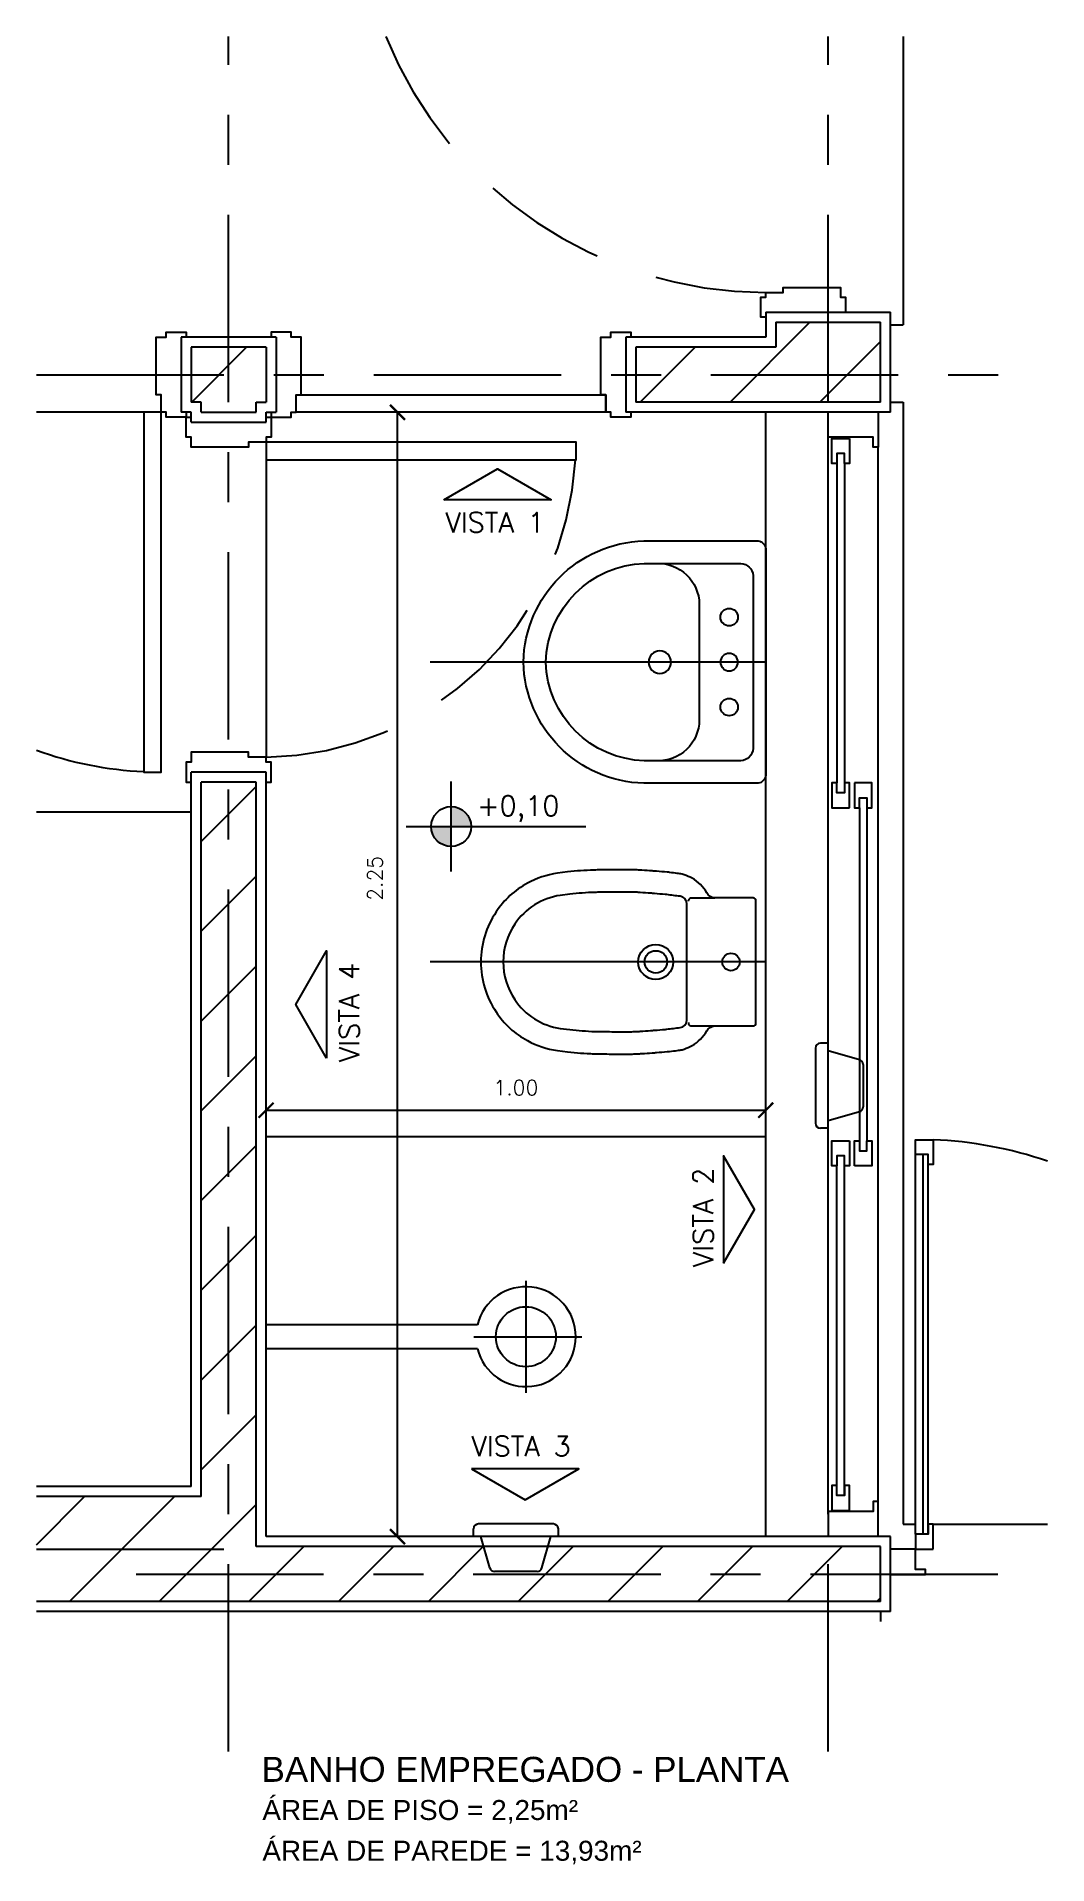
# Model space of a CAD drawing. Header units: millimetres. Extents: x 1 to 250, y 10 to 22.
# Drawn here: x 74.337 to 76.36, y 13.529 to 17.187 of the extents above; entities that cross this region are included whole.
import ezdxf

# ---------------------------------------------------------------- set-up
doc = ezdxf.new("R2010")
doc.units = ezdxf.units.MM
doc.linetypes.add('CENTER', pattern=[0.6, 0.375, -0.075, 0.075, -0.075])
doc.linetypes.add('HIDDEN', pattern=[0.375, 0.25, -0.125])
for name, color, linetype in [('ALV', 5, 'Continuous'), ('CAIX', 2, 'Continuous'), ('COTAS', 1, 'Continuous'), ('EIXOS', 141, 'CENTER'), ('HATCH', 8, 'Continuous'), ('LVISTA02', 1, 'Continuous'), ('NOTAS', 2, 'Continuous'), ('PEÇAS', 7, 'Continuous'), ('PEÇAS50', 8, 'Continuous'), ('REVEST', 2, 'Continuous')]:
    doc.layers.add(name, color=color, linetype=linetype)
doc.styles.add('60-20', font='romans.shx', dxfattribs={"height": 0.03})
doc.styles.add('60-50', font='romans.shx', dxfattribs={"height": 0.075})
doc.styles.add('80-20', font='romans.shx', dxfattribs={"height": 0.04})
doc.styles.add('ARIAL', font='arial.ttf', dxfattribs={"height": 0.05})
doc.dimstyles.new('20', dxfattribs={"dimtxt": 0.1, "dimasz": 0.075, "dimexe": 0.075, "dimexo": 0.05, "dimgap": 0.075, "dimtad": 1, "dimzin": 4, "dimdsep": 46, "dimtxsty": '60-50', "dimblk1": 'ARCHTICK', "dimblk2": 'ARCHTICK', "dimsah": 1, "dimcen": 2.5, "dimclrt": 3, "dimadec": 0, "dimazin": 0, "dimtfac": 1, "dimtmove": 2, "dimatfit": 3, "dimldrblk": 'ARCHTICK', "dimfxl": 1, "dimarcsym": 0})

msp = doc.modelspace()

# ---------------------------------------------------------------- texts
at = {"layer": 'NOTAS', "color": 3, "style": '80-20'}
for s, p in [('VISTA 1', (75.1549, 16.1948)), ('+0,10', (75.2187, 15.6277)), ('VISTA 3', (75.2069, 14.346))]:
    msp.add_text(s, height=0.04, dxfattribs=at).set_placement(p)
for s, p in [('VISTA 4', (74.9822, 15.1346)), ('VISTA 2', (75.6907, 14.7244))]:
    msp.add_text(s, height=0.04, rotation=90, dxfattribs=at).set_placement(p)
at = {"layer": 'NOTAS', "style": 'ARIAL'}
for s, height, p in [('BANHO EMPREGADO - PLANTA', 0.05, (74.7871, 13.6943)), ('ÁREA DE PISO = 2,25m²', 0.04, (74.7886, 13.6179)), ('ÁREA DE PAREDE = 13,93m²', 0.04, (74.7886, 13.5364))]:
    msp.add_text(s, height=height, dxfattribs=at).set_placement(p)

# ---------------------------------------------------------------- blocks, each defined once
blk = doc.blocks.new('_ARCHTICK')
at = {"color": 0, "linetype": 'ByBlock', "const_width": 0.15}
blk.add_lwpolyline([(-0.5, -0.5), (0.5, 0.5)], dxfattribs=at)
blk = doc.blocks.new('*D127')
at = {"color": 0, "linetype": 'ByBlock'}
for p, q in [((74.7961, 14.7296), (74.7961, 14.7396)), ((74.7961, 14.7096), (75.7961, 14.7096)), ((75.7961, 14.7296), (75.7961, 14.7396))]:
    blk.add_line(p, q, dxfattribs=at)
at = {"layer": 'DEFPOINTS', "color": 0, "linetype": 'ByBlock'}
for p in [(74.7961, 14.7096), (75.7961, 14.7096), (75.7961, 14.7096)]:
    blk.add_point(p, dxfattribs=at)
at = {"color": 0, "linetype": 'ByBlock', "xscale": 0.03, "yscale": 0.03, "zscale": 0.03, "rotation": 180}
blk.add_blockref('_ARCHTICK', (74.7961, 14.7096), dxfattribs=at)
at = {"color": 0, "linetype": 'ByBlock', "xscale": 0.03, "yscale": 0.03, "zscale": 0.03}
blk.add_blockref('_ARCHTICK', (75.7961, 14.7096), dxfattribs=at)
at = {"color": 3, "linetype": 'ByBlock', "insert": (75.2961, 14.7546), "char_height": 0.03, "attachment_point": 5, "style": '60-20'}
blk.add_mtext('1.00', dxfattribs=at)
blk = doc.blocks.new('*D128')
at = {"color": 0, "linetype": 'ByBlock'}
for p, q in [((75.0391, 16.4351), (75.0291, 16.4351)), ((75.0591, 14.1851), (75.0591, 16.4351)), ((75.0391, 14.1851), (75.0291, 14.1851))]:
    blk.add_line(p, q, dxfattribs=at)
at = {"layer": 'DEFPOINTS', "color": 0, "linetype": 'ByBlock'}
for p in [(75.0591, 16.4351), (75.0591, 16.4351), (75.0591, 14.1851)]:
    blk.add_point(p, dxfattribs=at)
at = {"color": 0, "linetype": 'ByBlock', "xscale": 0.03, "yscale": 0.03, "zscale": 0.03}
for p, rotation in [((75.0591, 16.4351), 90), ((75.0591, 14.1851), 270)]:
    blk.add_blockref('_ARCHTICK', p, dxfattribs=dict(at, rotation=rotation))
at = {"color": 3, "linetype": 'ByBlock', "insert": (75.0141, 15.5024), "char_height": 0.03, "attachment_point": 5, "rotation": 90, "style": '60-20'}
blk.add_mtext('2.25', dxfattribs=at)

# ---------------------------------------------------------------- dimensions: what is measured, and where the dimension line sits
at = {"layer": 'COTAS'}
dim = msp.add_linear_dim(base=(75.0591, 16.4351), p1=(75.0591, 14.1851), p2=(75.0591, 16.4351), angle=90, dimstyle='20', override={"dimtxt": 0.02, "dimasz": 0.03, "dimexe": 0.03, "dimexo": 0.02, "dimgap": 0.03, "dimtxsty": '60-20'}, dxfattribs=at)
dim.commit()
dim.dimension.update_dxf_attribs({"geometry": '*D128', "text_midpoint": (75.0141, 15.5024), "dimtype": 160})
dim = msp.add_linear_dim(base=(75.7961, 15.0383), p1=(74.7961, 15.0383), p2=(75.7961, 15.0383), dimstyle='20', override={"dimtxt": 0.02, "dimasz": 0.03, "dimexe": 0.03, "dimexo": 0.02, "dimgap": 0.03, "dimtxsty": '60-20'}, dxfattribs=at)
dim.commit()
dim.dimension.update_dxf_attribs({"geometry": '*D127', "text_midpoint": (75.2961, 15.0833), "insert": (0, 0.3287)})

# ---------------------------------------------------------------- hatches: boundary and pattern name
at = {"layer": 'HATCH'}
h = msp.add_hatch(dxfattribs=at)
h.set_pattern_fill('ANSI31', color=256, scale=0.04, style=0)
h.paths.add_polyline_path([(74.7961, 16.5651), (74.6461, 16.5651), (74.6461, 16.4551), (74.6661, 16.4551), (74.6661, 16.4351), (74.7761, 16.4351), (74.7761, 16.4551), (74.7961, 16.4551)])
h.paths.add_polyline_path([(76.0261, 16.6151), (75.8161, 16.6151), (75.8161, 16.5651), (75.5361, 16.5651), (75.5361, 16.4551), (76.0261, 16.4551)])
h.paths.add_polyline_path([(74.7761, 15.6951), (74.6661, 15.6951), (74.6661, 14.2651), (74.3366, 14.2651), (74.3366, 14.0551), (76.0261, 14.0551), (76.0261, 14.1651), (74.7761, 14.1651)])
at = {"layer": 'NOTAS'}
h = msp.add_hatch(color=1, dxfattribs=at)
h.paths.add_polyline_path([(75.1665, 15.566), (75.1665, 15.606), (75.1265, 15.606, 0.414214)])
h.paths.add_polyline_path([(75.1665, 15.646), (75.1665, 15.606), (75.2065, 15.606, 0.414214)])

# ---------------------------------------------------------------- linework, layer by layer
at = {"layer": 'ALV'}
for p, q in [((75.8161, 16.6151), (76.0261, 16.6151)), ((75.8161, 16.6151), (75.8161, 16.5651)), ((76.0261, 16.4551), (76.0261, 16.6151)), ((74.7961, 16.5651), (74.6461, 16.5651)), ((74.6461, 16.5651), (74.6461, 16.4551)), ((74.7961, 16.5651), (74.7961, 16.4551)), ((75.8161, 16.5651), (75.5361, 16.5651)), ((75.5361, 16.5651), (75.5361, 16.4551)), ((74.6661, 16.4551), (74.6461, 16.4551)), ((74.6661, 16.4351), (74.6661, 16.4551)), ((74.6661, 16.4351), (74.7761, 16.4351)), ((74.7761, 16.4551), (74.7961, 16.4551)), ((74.7761, 16.4351), (74.7761, 16.4551)), ((76.0261, 16.4551), (75.5361, 16.4551)), ((74.7761, 15.6951), (74.6661, 15.6951)), ((74.6661, 14.2651), (74.6661, 15.6951)), ((74.7761, 14.1651), (74.7761, 15.6951)), ((74.6661, 14.2651), (74.3366, 14.2651)), ((76.0261, 14.1651), (74.7761, 14.1651)), ((76.0261, 14.0551), (76.0261, 14.1651)), ((76.0261, 14.0551), (74.3366, 14.0551))]:
    msp.add_line(p, q, dxfattribs=at)
at = {"layer": 'CAIX', "color": 1}
for p, q in [((75.9211, 14.2351), (75.9211, 16.3851)), ((76.0211, 14.2551), (76.0211, 16.3651))]:
    msp.add_line(p, q, dxfattribs=at)
at = {"layer": 'CAIX'}
for p, q in [((75.9386, 16.3326), (75.9386, 15.6935)), ((75.9536, 16.3326), (75.9536, 15.6935)), ((75.9836, 15.6435), (75.9836, 14.9768)), ((75.9986, 15.6435), (75.9986, 14.9768)), ((75.9386, 14.2701), (75.9386, 14.9268)), ((75.9536, 14.2701), (75.9536, 14.9268)), ((76.1111, 14.1901), (76.1111, 14.9494)), ((76.1211, 14.1926), (76.1211, 14.9294))]:
    msp.add_line(p, q, dxfattribs=at)
at = {"layer": 'CAIX', "color": 8, "linetype": 'HIDDEN'}
msp.add_line((76.0261, 14.0351), (76.0261, 14.0151), dxfattribs=at)
at = {"layer": 'CAIX'}
for points in [[(75.7961, 16.6251), (75.7861, 16.6251), (75.7861, 16.6651), (75.7961, 16.6651), (75.7961, 16.6751), (75.8311, 16.6751), (75.8311, 16.6851), (75.9461, 16.6851), (75.9461, 16.6651), (75.9561, 16.6651), (75.9561, 16.6351)], [(74.6361, 16.4351), (74.6361, 16.4251), (74.5961, 16.4251), (74.5961, 16.4351), (74.5861, 16.4351), (74.5861, 16.4701), (74.5761, 16.4701), (74.5761, 16.5851), (74.5961, 16.5851), (74.5961, 16.5951), (74.6361, 16.5951), (74.6361, 16.5851)], [(74.8061, 16.4351), (74.8061, 16.4251), (74.8461, 16.4251), (74.8461, 16.4351), (74.8561, 16.4351), (74.8561, 16.4701), (74.8661, 16.4701), (74.8661, 16.5851), (74.8461, 16.5851), (74.8461, 16.5951), (74.8061, 16.5951), (74.8061, 16.5851)], [(75.5261, 16.4351), (75.5261, 16.4251), (75.4861, 16.4251), (75.4861, 16.4351), (75.4761, 16.4351), (75.4761, 16.4701), (75.4661, 16.4701), (75.4661, 16.5851), (75.4861, 16.5851), (75.4861, 16.5951), (75.5261, 16.5951), (75.5261, 16.5851)], [(74.8561, 16.4351), (74.8561, 16.4701), (75.4761, 16.4701), (75.4761, 16.4351), (74.8561, 16.4351)], [(74.5861, 16.4351), (74.5511, 16.4351), (74.5511, 15.7151), (74.5861, 15.7151), (74.5861, 16.4351)], [(74.7961, 16.4251), (74.8061, 16.4251), (74.8061, 16.3851), (74.7961, 16.3851), (74.7961, 16.3751), (74.7611, 16.3751), (74.7611, 16.3651), (74.6461, 16.3651), (74.6461, 16.3851), (74.6361, 16.3851), (74.6361, 16.4251), (74.6461, 16.4251)], [(76.0211, 16.4351), (76.0211, 16.3651), (76.0111, 16.3651), (76.0111, 16.3851), (75.9211, 16.3851), (75.9211, 16.4351)], [(74.7961, 16.3751), (74.7961, 16.3401), (75.4169, 16.3401), (75.4169, 16.3751), (74.7961, 16.3751)], [(74.7961, 15.6951), (74.8061, 15.6951), (74.8061, 15.7351), (74.7961, 15.7351), (74.7961, 15.7451), (74.7611, 15.7451), (74.7611, 15.7551), (74.6461, 15.7551), (74.6461, 15.7351), (74.6361, 15.7351), (74.6361, 15.6951), (74.6461, 15.6951)], [(76.0211, 14.1851), (76.0211, 14.2551), (76.0111, 14.2551), (76.0111, 14.2351), (75.9211, 14.2351), (75.9211, 14.1851)], [(76.0461, 14.1091), (76.1161, 14.1091), (76.1161, 14.1191), (76.0961, 14.1191), (76.0961, 14.1601), (76.0461, 14.1601)]]:
    msp.add_lwpolyline(points, dxfattribs=at)
for points in [[(75.9636, 16.3826), (75.9636, 16.3326), (75.9536, 16.3326), (75.9536, 16.3526), (75.9386, 16.3526), (75.9386, 16.3326), (75.9286, 16.3326), (75.9286, 16.3826)], [(75.9636, 15.6435), (75.9636, 15.6935), (75.9536, 15.6935), (75.9536, 15.6735), (75.9386, 15.6735), (75.9386, 15.6935), (75.9286, 15.6935), (75.9286, 15.6435)], [(75.9736, 15.6935), (75.9736, 15.6435), (75.9836, 15.6435), (75.9836, 15.6635), (75.9986, 15.6635), (75.9986, 15.6435), (76.0086, 15.6435), (76.0086, 15.6935)], [(75.9636, 14.9768), (75.9636, 14.9268), (75.9536, 14.9268), (75.9536, 14.9468), (75.9386, 14.9468), (75.9386, 14.9268), (75.9286, 14.9268), (75.9286, 14.9768)], [(75.9736, 14.9268), (75.9736, 14.9768), (75.9836, 14.9768), (75.9836, 14.9568), (75.9986, 14.9568), (75.9986, 14.9768), (76.0086, 14.9768), (76.0086, 14.9268)], [(76.1311, 14.9794), (76.1311, 14.9294), (76.1211, 14.9294), (76.1211, 14.9494), (76.1061, 14.9494), (76.1061, 14.9494), (76.0961, 14.9494), (76.0961, 14.9794)], [(75.9636, 14.2376), (75.9636, 14.2876), (75.9536, 14.2876), (75.9536, 14.2676), (75.9386, 14.2676), (75.9386, 14.2876), (75.9286, 14.2876), (75.9286, 14.2376)], [(76.1311, 14.1601), (76.1311, 14.2101), (76.1211, 14.2101), (76.1211, 14.1901), (76.1061, 14.1901), (76.1061, 14.1901), (76.0961, 14.1901), (76.0961, 14.1601)]]:
    msp.add_lwpolyline(points, close=True, dxfattribs=at)
at = {"layer": 'CAIX', "color": 8, "linetype": 'HIDDEN'}
for centre, radius, start, end in [((75.796, 17.4958), 0.8207, 202.1078, 270.0072), ((74.7873, 16.3738), 0.6287, 270.8016, 356.9323), ((74.5847, 16.4439), 0.7287, 250.092, 267.3547), ((76.0961, 14.1601), 0.82, 71.2161, 87.5537)]:
    msp.add_arc(centre, radius, start, end, dxfattribs=at)
at = {"layer": 'EIXOS'}
for p, q in [((74.7211, 13.7552), (74.7211, 17.187)), ((75.9211, 13.7552), (75.9211, 17.187)), ((74.3366, 16.5101), (76.3601, 16.5101)), ((74.3366, 14.1601), (74.7711, 14.1601)), ((74.5359, 14.1101), (76.3601, 14.1101))]:
    msp.add_line(p, q, dxfattribs=at)
at = {"layer": 'LVISTA02'}
for p, q in [((76.0711, 17.187), (76.0711, 16.6101)), ((76.0461, 16.6101), (76.0711, 16.6101)), ((74.5511, 16.4351), (74.3366, 16.4351)), ((75.7961, 14.1851), (75.7961, 16.4351)), ((76.0461, 16.4551), (76.0711, 16.4551)), ((76.0711, 16.4551), (76.0711, 14.2101)), ((74.7961, 16.3401), (74.7961, 15.7451)), ((74.6461, 15.6351), (74.3366, 15.6351)), ((75.7961, 14.9851), (74.7961, 14.9851)), ((76.0961, 14.1901), (76.0961, 14.9494)), ((76.0711, 14.2101), (76.0961, 14.2101)), ((76.1311, 14.2101), (76.3601, 14.2101))]:
    msp.add_line(p, q, dxfattribs=at)
at = {"layer": 'NOTAS', "color": 1}
for p, q in [((75.1665, 15.516), (75.1665, 15.696)), ((75.0765, 15.606), (75.4363, 15.606))]:
    msp.add_line(p, q, dxfattribs=at)
at = {"layer": 'NOTAS'}
for points in [[(75.1518, 16.2598), (75.2592, 16.3217), (75.3666, 16.2598)], [(74.9173, 15.1426), (74.8553, 15.25), (74.9173, 15.3573)], [(75.7118, 14.7324), (75.7738, 14.8397), (75.7118, 14.9471)], [(75.2072, 14.3208), (75.3145, 14.2589), (75.4219, 14.3208)]]:
    msp.add_lwpolyline(points, close=True, dxfattribs=at)
at = {"layer": 'NOTAS', "color": 2, "ltscale": 0.5}
msp.add_circle((75.1665, 15.606), 0.04, dxfattribs=at)
at = {"layer": 'PEÇAS'}
for p, q in [((75.8958, 15.1624), (75.8958, 15.0124)), ((75.9211, 15.1724), (75.9058, 15.1724)), ((75.9211, 15.0024), (75.9058, 15.0024)), ((75.219, 14.6091), (74.7961, 14.6091)), ((75.219, 14.5611), (74.7961, 14.5611)), ((75.2111, 14.1851), (75.2111, 14.2004)), ((75.3711, 14.2104), (75.2211, 14.2104)), ((75.3811, 14.1851), (75.3811, 14.2004))]:
    msp.add_line(p, q, dxfattribs=at)
at = {"layer": 'PEÇAS', "color": 8}
for p, q in [((75.9838, 15.1395), (75.9211, 15.1574)), ((75.9911, 15.1299), (75.9911, 15.045)), ((75.9838, 15.0354), (75.9211, 15.0174)), ((75.244, 14.1224), (75.2261, 14.1851)), ((75.3482, 14.1224), (75.3661, 14.1851)), ((75.3385, 14.1151), (75.2536, 14.1151))]:
    msp.add_line(p, q, dxfattribs=at)
at = {"layer": 'PEÇAS'}
for points in [[(75.7961, 15.9351), (75.7961, 15.7083, -0.345194), (75.7812, 15.6926), (75.5524, 15.6926, -0.399699), (75.3111, 15.9351, -0.399699), (75.5524, 16.1776), (75.7812, 16.1776, -0.345194), (75.7961, 16.162)], [(75.2261, 15.3351, 0.151271), (75.2566, 15.2351, 0.125962), (75.3191, 15.1776, 0.09008), (75.3791, 15.1576), (75.3991, 15.1551), (75.4191, 15.1531, 0.004685), (75.4456, 15.1516, 0.00925), (75.4591, 15.1511, 0.000115), (75.4972, 15.1507, 0.002343), (75.4991, 15.1506, 0.000782), (75.5121, 15.1506, 0.001444), (75.5191, 15.1506, 0.004804), (75.5295, 15.1508, 0.005206), (75.5391, 15.1511, 0.005188), (75.5481, 15.1517, 0.002211), (75.5691, 15.1531, 0.001932), (75.5774, 15.1538, 0.000736), (75.5991, 15.1556, 0.008336), (75.6037, 15.1561, 0.001408), (75.6191, 15.158, 0.000457), (75.6241, 15.1586, 0.054722), (75.6331, 15.1608, 0.029037), (75.6491, 15.1676, 0.123774), (75.6783, 15.1969, -0.261182), (75.6941, 15.2071), (75.7711, 15.2071, 0.439555), (75.7766, 15.2126), (75.7766, 15.3351), (75.7766, 15.4576, 0.439555), (75.7711, 15.4631), (75.6941, 15.4631, -0.261182), (75.6783, 15.4734, 0.123774), (75.6491, 15.5026, 0.029037), (75.6331, 15.5095, 0.054722), (75.6241, 15.5116, 0.000457), (75.6191, 15.5123, 0.001408), (75.6037, 15.5142, 0.008336), (75.5991, 15.5146, 0.000736), (75.5774, 15.5165, 0.001932), (75.5691, 15.5171, 0.002211), (75.5481, 15.5186, 0.005188), (75.5391, 15.5191, 0.005206), (75.5295, 15.5195, 0.004804), (75.5191, 15.5196, 0.001444), (75.5121, 15.5197, 0.000782), (75.4991, 15.5196, 0.002343), (75.4972, 15.5196, 0.000115), (75.4591, 15.5191, 0.00925), (75.4456, 15.5187, 0.004685), (75.4191, 15.5171), (75.3991, 15.5151), (75.3791, 15.5126, 0.09008), (75.3191, 15.4926, 0.125962), (75.2566, 15.4351, 0.151271)]]:
    msp.add_lwpolyline(points, format="xyb", close=True, dxfattribs=at)
for centre, radius, start, end in [((75.9058, 15.1624), 0.01, 90, 180), ((75.9058, 15.0124), 0.01, 180, 270), ((75.3161, 14.5851), 0.1, 193.8865, 166.1135), ((75.2211, 14.2004), 0.01, 90, 180), ((75.3711, 14.2004), 0.01, 0, 90)]:
    msp.add_arc(centre, radius, start, end, dxfattribs=at)
at = {"layer": 'PEÇAS', "color": 8}
for centre, start, end in [((75.9811, 15.1299), 360, 74.0546), ((75.9811, 15.045), 285.9454, 360), ((75.2536, 14.1251), 195.9454, 270), ((75.3385, 14.1251), 270, 344.0546)]:
    msp.add_arc(centre, 0.01, start, end, dxfattribs=at)
at = {"layer": 'PEÇAS50'}
for p, q in [((75.7961, 15.9351), (75.1245, 15.9351)), ((75.7961, 15.3351), (75.1245, 15.3351)), ((75.3161, 14.6971), (75.3161, 14.4731)), ((75.2121, 14.5851), (75.4281, 14.5851))]:
    msp.add_line(p, q, dxfattribs=at)
for points in [[(75.6631, 15.9351), (75.6631, 15.8191, -0.423334), (75.5781, 15.7376), (75.5531, 15.7376, -0.397421), (75.3561, 15.9351, -0.397421), (75.5531, 16.1326), (75.5781, 16.1326, -0.423334), (75.6631, 16.0511)], [(75.7056, 15.9351, 1), (75.7406, 15.9351, 1)]]:
    msp.add_lwpolyline(points, format="xyb", close=True, dxfattribs=at)
for points in [[(75.5841, 16.1326), (75.7461, 16.1326, -0.371535), (75.7711, 16.1082), (75.7711, 15.9351), (75.7711, 15.7621, -0.371535), (75.7461, 15.7376), (75.5841, 15.7376)], [(75.2708, 15.335, 0.152133), (75.2938, 15.2599, 0.000372), (75.2939, 15.2597, 0.213243), (75.385, 15.202), (75.4041, 15.1996), (75.4228, 15.1977, 0.00456), (75.4479, 15.1962, 0.00925), (75.4597, 15.1959, 0.000115), (75.4978, 15.1954, 0.002343), (75.4992, 15.1954, 0.000782), (75.5121, 15.1953, 0.001444), (75.5188, 15.1954, 0.004804), (75.5284, 15.1955, 0.005206), (75.537, 15.1958, 0.005188), (75.5451, 15.1963, 0.002211), (75.5657, 15.1977, 0.001932), (75.5736, 15.1984, 0.000736), (75.5952, 15.2002, 0.008336), (75.5983, 15.2005, 0.002483), (75.6251, 15.2039, 0.380805), (75.6381, 15.218), (75.6381, 15.3351), (75.6381, 15.4523, 0.380805), (75.6251, 15.4664, 0.002483), (75.5983, 15.4698, 0.008336), (75.5952, 15.4701, 0.000736), (75.5736, 15.4719, 0.001932), (75.5657, 15.4726, 0.002211), (75.5451, 15.474, 0.005188), (75.537, 15.4745, 0.005206), (75.5284, 15.4748, 0.004804), (75.5188, 15.4749, 0.001444), (75.5121, 15.475, 0.000782), (75.4992, 15.4749, 0.002343), (75.4978, 15.4749, 0.000115), (75.4597, 15.4744, 0.00925), (75.4479, 15.4741, 0.00456), (75.4228, 15.4726), (75.4041, 15.4707), (75.385, 15.4683, 0.213243), (75.2939, 15.4106, 0.000372), (75.2938, 15.4104, 0.152133), (75.2708, 15.3353)], [(75.6416, 15.4566, -0.385098), (75.6465, 15.4631), (75.648, 15.4631), (75.6941, 15.4631)], [(75.6416, 15.2136, 0.385098), (75.6465, 15.2072), (75.648, 15.2071), (75.6941, 15.2071)]]:
    msp.add_lwpolyline(points, format="xyb", dxfattribs=at)
for centre, radius in [((75.7231, 16.0251), 0.0175), ((75.7231, 15.8451), 0.0175), ((75.5761, 15.3351), 0.035), ((75.5761, 15.3351), 0.0225), ((75.7266, 15.3351), 0.0175), ((75.3161, 14.5851), 0.06)]:
    msp.add_circle(centre, radius, dxfattribs=at)
for start, end in [(0, 180), (180, 0)]:
    msp.add_arc((75.5841, 15.9351), 0.0225, start, end, dxfattribs=at)
at = {"layer": 'REVEST'}
for p, q in [((75.7961, 16.6351), (76.0461, 16.6351)), ((75.7961, 16.6351), (75.7961, 16.5851)), ((76.0461, 16.4351), (76.0461, 16.6351)), ((74.8161, 16.5851), (74.6261, 16.5851)), ((74.6261, 16.5851), (74.6261, 16.4351)), ((74.8161, 16.5851), (74.8161, 16.4351)), ((75.5161, 16.5851), (75.5161, 16.4351)), ((75.7961, 16.5851), (75.5161, 16.5851)), ((74.6461, 16.4351), (74.6261, 16.4351)), ((74.6461, 16.4151), (74.6461, 16.4351)), ((74.7961, 16.4151), (74.7961, 16.4351)), ((74.7961, 16.4351), (74.8161, 16.4351)), ((76.0461, 16.4351), (75.5161, 16.4351)), ((74.6461, 16.4151), (74.7961, 16.4151)), ((74.6461, 14.2851), (74.6461, 15.7151)), ((74.7961, 15.7151), (74.6461, 15.7151)), ((74.7961, 14.1851), (74.7961, 15.7151)), ((74.6461, 14.2851), (74.3366, 14.2851)), ((76.0461, 14.1851), (74.7961, 14.1851)), ((76.0461, 14.0351), (76.0461, 14.1851)), ((76.0461, 14.0351), (74.3366, 14.0351))]:
    msp.add_line(p, q, dxfattribs=at)

msp.set_redraw_order([(e.dxf.handle, doc.entitydb.next_handle()) for e in msp.query("TEXT MTEXT ATTDEF DIMENSION ARC_DIMENSION")])  # texts and dimensions are drawn at this point

doc.saveas('drawing.dxf')
